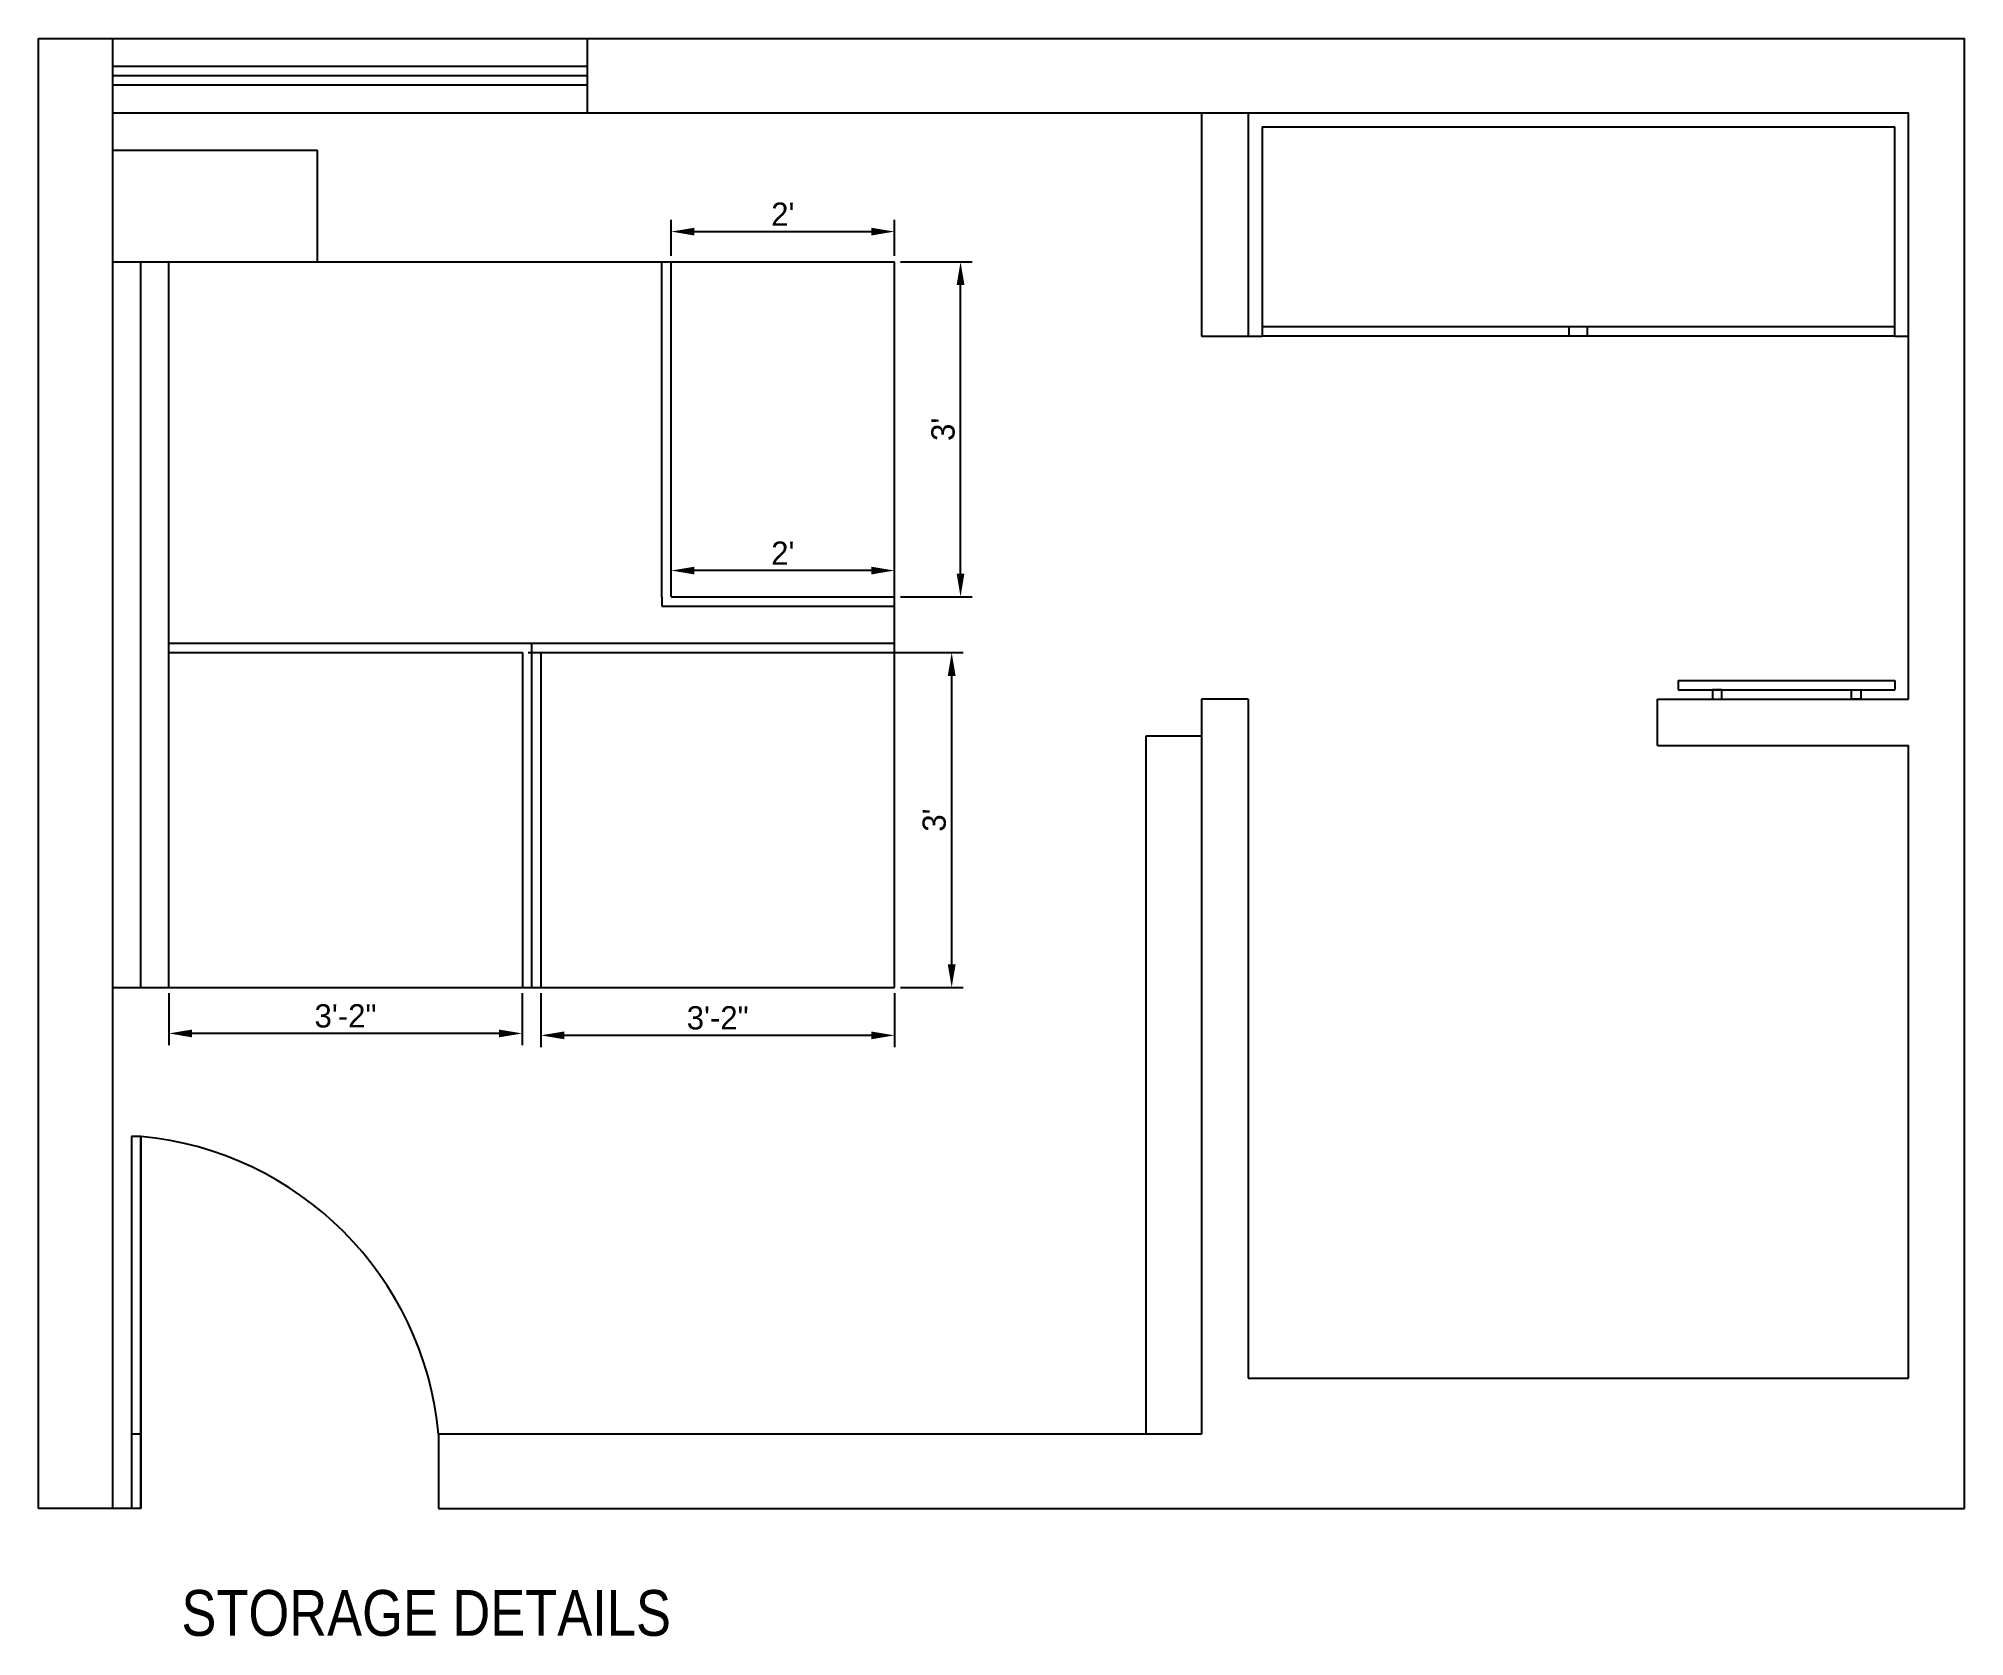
# Model space of a CAD drawing. Header units: millimetres. Extents: x 543 to 4497, y -1075 to 1315.
# Drawn here: x 2075.1 to 2282.1, y -336.4 to -164.6 of the extents above; entities that cross this region are included whole.
import ezdxf

# ---------------------------------------------------------------- set-up
doc = ezdxf.new("R2010")
doc.units = ezdxf.units.MM
doc.layers.add('TXT', color=7, linetype='Continuous', lineweight=25)
doc.styles.add('stylus BT', font='swissc.ttf')
doc.dimstyles.new('ISO-25', dxfattribs={"dimtxt": 2.5, "dimasz": 2.5, "dimexe": 1.25, "dimexo": 0.625, "dimtad": 1, "dimlunit": 4, "dimtxsty": 'Standard', "dimcen": 2.5, "dimadec": 0, "dimazin": 0, "dimtfac": 1, "dimtmove": 0, "dimatfit": 3, "dimfxl": 1, "dimarcsym": 0})

msp = doc.modelspace()

# ---------------------------------------------------------------- texts
at = {"layer": 'TXT', "style": 'stylus BT'}
msp.add_text('STORAGE DETAILS', height=4.92032, dxfattribs=at).set_placement((2090.464, -336.287))

# ---------------------------------------------------------------- blocks, each defined once
blk = doc.blocks.new('*D18')
at = {"color": 0, "lineweight": -2}
for p, q in [((2143.1, -187.98), (2143.1, -184.11)), ((2167.1, -187.98), (2167.1, -184.11)), ((2145.6, -185.36), (2164.6, -185.36))]:
    blk.add_line(p, q, dxfattribs=at)
at = {"color": 0, "lineweight": 100}
for points in [[(2145.6, -184.95), (2145.6, -185.78), (2143.1, -185.36)], [(2164.6, -184.95), (2164.6, -185.78), (2167.1, -185.36)]]:
    blk.add_solid(points, dxfattribs=at)
at = {"layer": 'Defpoints', "color": 0, "lineweight": 100}
for p in [(2167.1, -185.36), (2143.1, -188.61), (2167.1, -188.61)]:
    blk.add_point(p, dxfattribs=at)
at = {"color": 0, "insert": (2155.1, -183.49), "char_height": 2.5, "attachment_point": 5}
blk.add_mtext("2'", dxfattribs=at)
blk = doc.blocks.new('*D19')
at = {"color": 0, "lineweight": -2}
for p, q in [((2167.73, -188.61), (2175.45, -188.61)), ((2174.2, -222.11), (2174.2, -191.11)), ((2167.73, -224.61), (2175.45, -224.61))]:
    blk.add_line(p, q, dxfattribs=at)
at = {"color": 0, "lineweight": 100}
for points in [[(2173.78, -191.11), (2174.62, -191.11), (2174.2, -188.61)], [(2173.78, -222.11), (2174.62, -222.11), (2174.2, -224.61)]]:
    blk.add_solid(points, dxfattribs=at)
at = {"layer": 'Defpoints', "color": 0, "lineweight": 100}
for p in [(2167.1, -188.61), (2174.2, -188.61), (2167.1, -224.61)]:
    blk.add_point(p, dxfattribs=at)
at = {"color": 0, "insert": (2172.33, -206.61), "char_height": 2.5, "attachment_point": 5, "rotation": 90}
blk.add_mtext("3'", dxfattribs=at)
blk = doc.blocks.new('*D20')
at = {"color": 0, "lineweight": -2}
for p, q in [((2127.73, -230.61), (2174.5, -230.61)), ((2173.25, -264.11), (2173.25, -233.11)), ((2167.73, -266.61), (2174.5, -266.61))]:
    blk.add_line(p, q, dxfattribs=at)
at = {"color": 0, "lineweight": 100}
for points in [[(2172.83, -233.11), (2173.67, -233.11), (2173.25, -230.61)], [(2172.83, -264.11), (2173.67, -264.11), (2173.25, -266.61)]]:
    blk.add_solid(points, dxfattribs=at)
at = {"layer": 'Defpoints', "color": 0, "lineweight": 100}
for p in [(2127.1, -230.61), (2173.25, -230.61), (2167.1, -266.61)]:
    blk.add_point(p, dxfattribs=at)
at = {"color": 0, "insert": (2171.38, -248.61), "char_height": 2.5, "attachment_point": 5, "rotation": 90}
blk.add_mtext("3'", dxfattribs=at)
blk = doc.blocks.new('*D78')
at = {"color": 0, "lineweight": -2}
for p, q in [((2129.1, -267.23), (2129.1, -273)), ((2167.1, -267.23), (2167.1, -273)), ((2164.6, -271.75), (2131.6, -271.75))]:
    blk.add_line(p, q, dxfattribs=at)
for points in [[(2131.6, -271.33), (2131.6, -272.17), (2129.1, -271.75)], [(2164.6, -271.33), (2164.6, -272.17), (2167.1, -271.75)]]:
    blk.add_solid(points, dxfattribs=at)
at = {"layer": 'Defpoints', "color": 0, "lineweight": -2}
for p in [(2129.1, -266.61), (2167.1, -266.61), (2129.1, -271.75)]:
    blk.add_point(p, dxfattribs=at)
at = {"color": 0, "lineweight": -2, "insert": (2148.1, -269.88), "char_height": 2.5, "attachment_point": 5}
blk.add_mtext('3\'-2"', dxfattribs=at)
blk = doc.blocks.new('*D79')
at = {"color": 0, "lineweight": -2}
for p, q in [((2089.1, -267.23), (2089.1, -272.79)), ((2127.1, -267.23), (2127.1, -272.79)), ((2124.6, -271.54), (2091.6, -271.54))]:
    blk.add_line(p, q, dxfattribs=at)
for points in [[(2091.6, -271.13), (2091.6, -271.96), (2089.1, -271.54)], [(2124.6, -271.13), (2124.6, -271.96), (2127.1, -271.54)]]:
    blk.add_solid(points, dxfattribs=at)
at = {"layer": 'Defpoints', "color": 0, "lineweight": -2}
for p in [(2089.1, -266.61), (2127.1, -266.61), (2089.1, -271.54)]:
    blk.add_point(p, dxfattribs=at)
at = {"color": 0, "lineweight": -2, "insert": (2108.1, -269.67), "char_height": 2.5, "attachment_point": 5}
blk.add_mtext('3\'-2"', dxfattribs=at)
blk = doc.blocks.new('*D80')
at = {"color": 0, "lineweight": -2}
for p, q in [((2143.1, -223.98), (2143.1, -220.54)), ((2167.1, -223.98), (2167.1, -220.54)), ((2164.6, -221.79), (2145.6, -221.79))]:
    blk.add_line(p, q, dxfattribs=at)
for points in [[(2145.6, -221.38), (2145.6, -222.21), (2143.1, -221.79)], [(2164.6, -221.38), (2164.6, -222.21), (2167.1, -221.79)]]:
    blk.add_solid(points, dxfattribs=at)
at = {"layer": 'Defpoints', "color": 0, "lineweight": -2}
for p in [(2143.1, -221.79), (2143.1, -224.61), (2167.1, -224.61)]:
    blk.add_point(p, dxfattribs=at)
at = {"color": 0, "lineweight": -2, "insert": (2155.1, -219.92), "char_height": 2.5, "attachment_point": 5}
blk.add_mtext("2'", dxfattribs=at)

# ---------------------------------------------------------------- dimensions: what is measured, and where the dimension line sits
dim = msp.add_linear_dim(base=(2167.103, -185.363), p1=(2143.103, -188.609), p2=(2167.103, -188.609), dimstyle='ISO-25')
dim.commit()
dim.dimension.update_dxf_attribs({"geometry": '*D18', "text_midpoint": (2155.103, -183.488)})
for base, p1, p2, picture, middle in [((2174.201, -188.609), (2167.103, -224.609), (2167.103, -188.609), '*D19', (2172.326, -206.609)), ((2173.251, -230.609), (2167.103, -266.609), (2127.103, -230.609), '*D20', (2171.376, -248.609))]:
    dim = msp.add_linear_dim(base=base, p1=p1, p2=p2, angle=90, dimstyle='ISO-25')
    dim.commit()
    dim.dimension.update_dxf_attribs({"geometry": picture, "text_midpoint": middle})
at = {"lineweight": -2}
for base, p1, p2, picture, middle in [((2143.103, -221.795), (2167.103, -224.609), (2143.103, -224.609), '*D80', (2155.103, -219.92)), ((2089.103, -271.543), (2127.103, -266.609), (2089.103, -266.609), '*D79', (2108.103, -269.668)), ((2129.103, -271.752), (2167.103, -266.609), (2129.103, -266.609), '*D78', (2148.103, -269.877))]:
    dim = msp.add_linear_dim(base=base, p1=p1, p2=p2, dimstyle='ISO-25', dxfattribs=at)
    dim.commit()
    dim.dimension.update_dxf_attribs({"geometry": picture, "text_midpoint": middle})

# ---------------------------------------------------------------- linework, layer by layer
for p, q in [((2075.103, -164.609), (2282.103, -164.609)), ((2075.103, -322.609), (2075.103, -164.609)), ((2083.103, -322.609), (2083.103, -164.609)), ((2134.103, -172.609), (2134.103, -164.609)), ((2282.103, -322.609), (2282.103, -164.609)), ((2134.103, -167.609), (2083.103, -167.609)), ((2134.103, -168.609), (2083.103, -168.609)), ((2134.103, -169.609), (2083.103, -169.609)), ((2083.103, -172.609), (2276.103, -172.609)), ((2200.103, -172.609), (2200.103, -196.609)), ((2205.103, -172.609), (2205.103, -196.609)), ((2276.103, -235.609), (2276.103, -172.609)), ((2206.603, -174.109), (2274.603, -174.109)), ((2206.603, -174.109), (2206.603, -196.609)), ((2274.603, -196.609), (2274.603, -174.109)), ((2083.103, -176.609), (2105.103, -176.609)), ((2105.103, -188.609), (2105.103, -176.609)), ((2083.103, -188.609), (2167.103, -188.609)), ((2086.103, -266.609), (2086.103, -188.609)), ((2089.103, -266.609), (2089.103, -188.609)), ((2142.103, -224.609), (2142.103, -188.609)), ((2143.103, -224.609), (2143.103, -188.609)), ((2167.103, -266.609), (2167.103, -188.609)), ((2200.103, -196.609), (2205.103, -196.609)), ((2205.103, -196.609), (2206.603, -196.609)), ((2274.603, -195.609), (2206.603, -195.609)), ((2274.603, -196.609), (2206.603, -196.609)), ((2239.603, -196.609), (2239.603, -195.609)), ((2241.603, -196.609), (2241.603, -195.609)), ((2274.603, -196.609), (2276.103, -196.609)), ((2142.103, -224.609), (2142.103, -225.609)), ((2142.103, -225.609), (2143.103, -225.609)), ((2143.103, -224.609), (2167.103, -224.609)), ((2143.103, -225.609), (2167.103, -225.609)), ((2089.103, -229.609), (2167.103, -229.609)), ((2128.103, -229.609), (2128.103, -266.609)), ((2089.103, -230.609), (2127.103, -230.609)), ((2127.103, -230.609), (2127.103, -266.609)), ((2129.103, -230.609), (2129.103, -266.609)), ((2129.103, -230.609), (2167.103, -230.609)), ((2251.346, -233.609), (2274.628, -233.609)), ((2251.346, -233.609), (2251.346, -234.609)), ((2274.628, -233.609), (2274.628, -234.609)), ((2205.103, -235.609), (2200.103, -235.609)), ((2200.103, -235.609), (2200.103, -314.609)), ((2205.103, -235.609), (2205.103, -308.609)), ((2249.103, -235.609), (2276.103, -235.609)), ((2249.103, -240.609), (2249.103, -235.609)), ((2251.346, -234.609), (2274.628, -234.609)), ((2200.103, -239.609), (2194.103, -239.609)), ((2194.103, -239.609), (2194.103, -314.609)), ((2249.103, -240.609), (2276.103, -240.609)), ((2276.103, -308.609), (2276.103, -240.609)), ((2083.103, -266.609), (2167.103, -266.609)), ((2085.103, -282.609), (2085.103, -322.609)), ((2086.103, -282.609), (2085.103, -282.609)), ((2086.103, -322.609), (2086.103, -282.609)), ((2086.103, -282.609), (2086.103, -322.609)), ((2205.103, -308.609), (2276.103, -308.609)), ((2086.103, -314.609), (2085.103, -314.609)), ((2200.103, -314.609), (2118.103, -314.609)), ((2118.103, -314.609), (2118.103, -322.609)), ((2086.103, -322.609), (2075.103, -322.609)), ((2118.103, -322.609), (2282.103, -322.609))]:
    msp.add_line(p, q)
for points in [[(2255.015, -235.609), (2256.022, -235.609), (2256.022, -234.609), (2255.015, -234.609)], [(2270.959, -235.609), (2269.952, -235.609), (2269.952, -234.609), (2270.959, -234.609)]]:
    msp.add_lwpolyline(points, close=True)
msp.add_arc((2082.8, -317.912), 35.457, 5.34523, 84.65477)

msp.set_redraw_order([(e.dxf.handle, doc.entitydb.next_handle()) for e in msp.query("TEXT MTEXT ATTDEF DIMENSION ARC_DIMENSION")])  # texts and dimensions are drawn at this point

doc.saveas('drawing.dxf')
